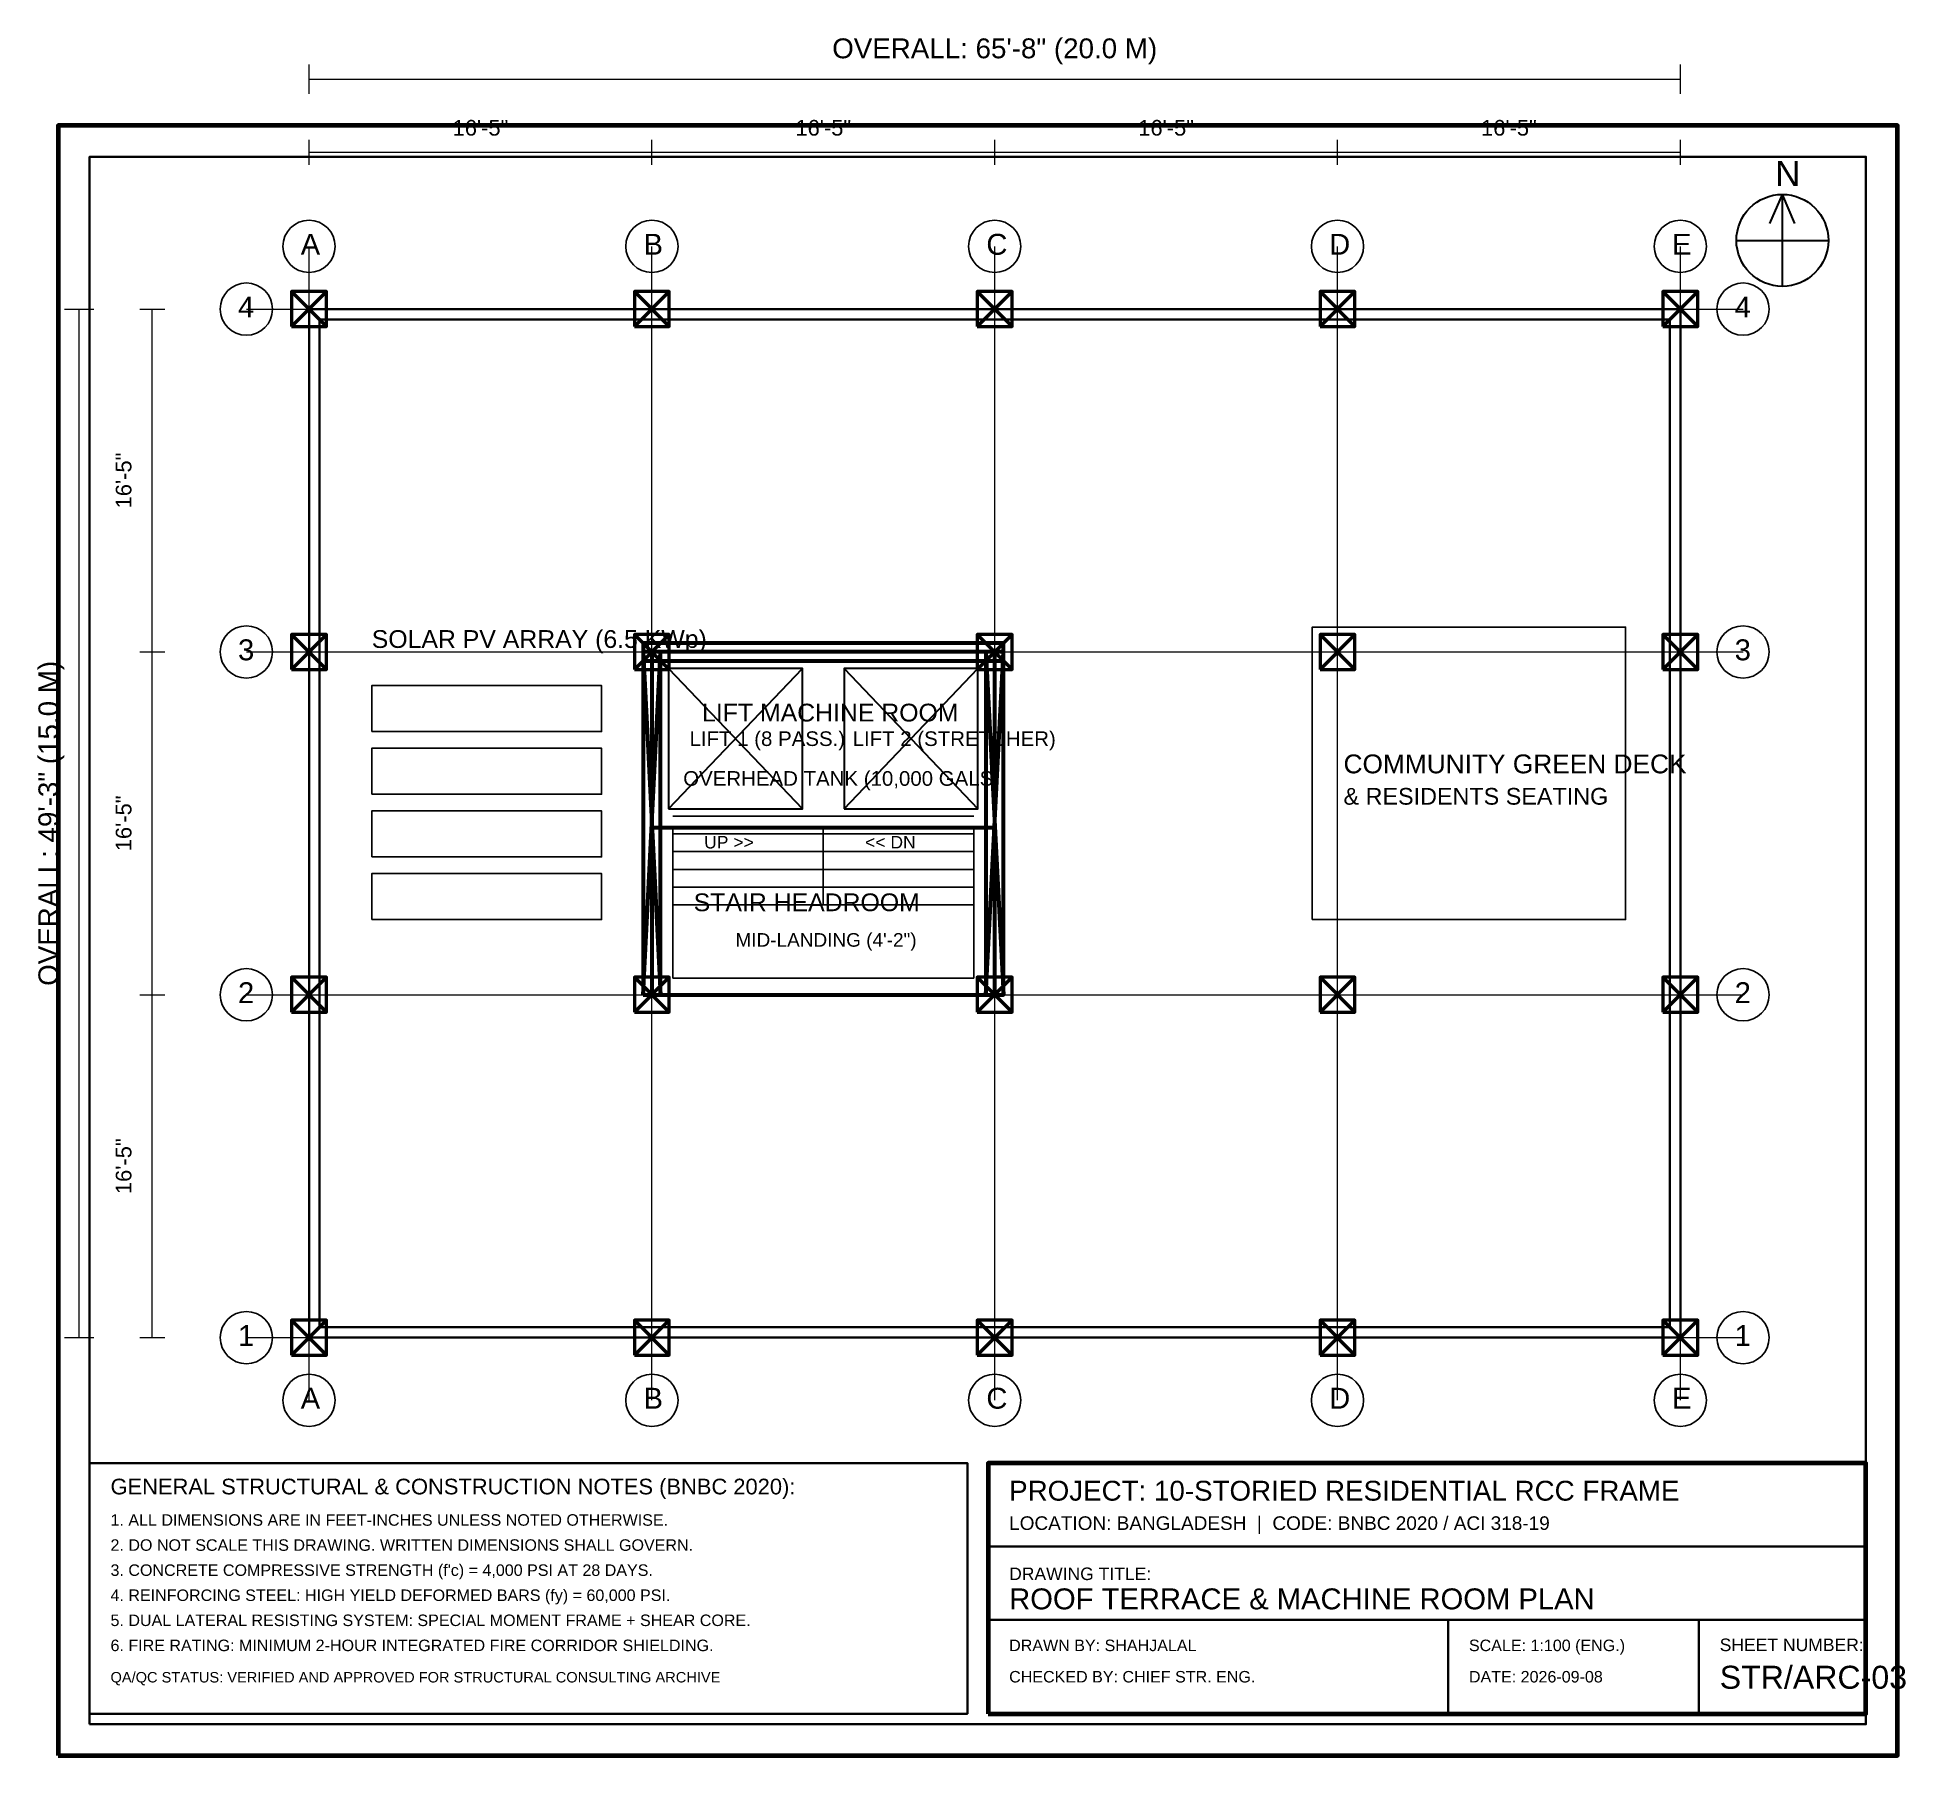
# Model space of a CAD drawing. Header units: inches. Extents: x -13 to 316, y -20 to 62.
# Drawn here: x 227 to 316.4, y -20 to 62.2 of the extents above; entities that cross this region are included whole.
import ezdxf
from ezdxf.enums import TextEntityAlignment as Align

# ---------------------------------------------------------------- set-up
doc = ezdxf.new("R2010")
doc.units = ezdxf.units.IN
doc.header["$MEASUREMENT"] = 0
for name, color, linetype, lineweight in [('A-LIFT', 6, 'Continuous', 30), ('A-STAIR', 2, 'Continuous', 25), ('A-TEXT-MAIN', 7, 'Continuous', 20), ('A-WALL-EXT', 2, 'Continuous', 35), ('A-WALL-INT', 3, 'Continuous', 25), ('S-ANNO-REV', 1, 'Continuous', 25), ('S-ANNO-SYM', 4, 'Continuous', 30), ('S-ANNO-TEXT', 7, 'Continuous', 18), ('S-BORDER-EXT', 7, 'Continuous', 70), ('S-BORDER-INT', 7, 'Continuous', 35), ('S-COL', 4, 'Continuous', 50), ('S-DIM', 3, 'Continuous', 18), ('S-GRID', 8, 'Continuous', 15), ('S-GRID-BUBBLE', 7, 'Continuous', 25), ('S-SHEAR', 1, 'Continuous', 60), ('S-TEXT-TITLE', 4, 'Continuous', 40)]:
    doc.layers.add(name, color=color, linetype=linetype, lineweight=lineweight)
doc.layers.add('A-TEXT-TITLE', color=7, linetype='Continuous')
doc.styles.get("Standard").update_dxf_attribs({"font": 'arial.ttf'})

msp = doc.modelspace()

# ---------------------------------------------------------------- texts
at = {"layer": 'A-STAIR'}
for s, p in [('UP >>', (258.9042, 23.4042)), ('<< DN', (266.6063, 23.4042))]:
    msp.add_text(s, height=0.6, dxfattribs=at).set_placement(p)
at = {"layer": 'A-TEXT-MAIN'}
for s, height, p in [('LIFT MACHINE ROOM', 0.85, (258.8066, 29.4805)), ('LIFT 1 (8 PASS.)', 0.7, (258.2042, 28.3084)), ('LIFT 2 (STRETCHER)', 0.7, (266.0084, 28.3084)), ('COMMUNITY GREEN DECK', 0.9, (289.5, 27)), ('OVERHEAD TANK (10,000 GALS)', 0.7, (257.9042, 26.4042)), ('& RESIDENTS SEATING', 0.8, (289.5, 25.5)), ('STAIR HEADROOM', 0.85, (258.4042, 20.4042)), ('MID-LANDING (4\'-2")', 0.65, (260.4042, 18.7042))]:
    msp.add_text(s, height=height, dxfattribs=at).set_placement(p)
at = {"layer": 'A-TEXT-TITLE'}
msp.add_text('SOLAR PV ARRAY (6.5 KWp)', height=0.85, dxfattribs=at).set_placement((243, 33))
at = {"layer": 'S-ANNO-REV'}
msp.add_text('QA/QC STATUS: VERIFIED AND APPROVED FOR STRUCTURAL CONSULTING ARCHIVE', height=0.5, dxfattribs=at).set_placement((230.5, -16.5))
at = {"layer": 'S-ANNO-SYM'}
msp.add_text('N', height=1.2, dxfattribs=at).set_placement((310.15, 55.1))
at = {"layer": 'S-ANNO-TEXT'}
for s, height, p in [('1. ALL DIMENSIONS ARE IN FEET-INCHES UNLESS NOTED OTHERWISE.', 0.55, (230.5, -9)), ('LOCATION: BANGLADESH  |  CODE: BNBC 2020 / ACI 318-19', 0.65, (273.5, -9.2)), ('2. DO NOT SCALE THIS DRAWING. WRITTEN DIMENSIONS SHALL GOVERN.', 0.55, (230.5, -10.2)), ("3. CONCRETE COMPRESSIVE STRENGTH (f'c) = 4,000 PSI AT 28 DAYS.", 0.55, (230.5, -11.4)), ('DRAWING TITLE:', 0.6, (273.5, -11.6)), ('4. REINFORCING STEEL: HIGH YIELD DEFORMED BARS (fy) = 60,000 PSI.', 0.55, (230.5, -12.6)), ('5. DUAL LATERAL RESISTING SYSTEM: SPECIAL MOMENT FRAME + SHEAR CORE.', 0.55, (230.5, -13.8)), ('6. FIRE RATING: MINIMUM 2-HOUR INTEGRATED FIRE CORRIDOR SHIELDING.', 0.55, (230.5, -15)), ('DRAWN BY: SHAHJALAL', 0.55, (273.5, -15)), ('SCALE: 1:100 (ENG.)', 0.55, (295.5, -15)), ('SHEET NUMBER:', 0.6, (307.5, -15)), ('CHECKED BY: CHIEF STR. ENG.', 0.55, (273.5, -16.5)), ('DATE: 2026-09-08', 0.55, (295.5, -16.5))]:
    msp.add_text(s, height=height, dxfattribs=at).set_placement(p)
at = {"layer": 'S-DIM'}
for s, height, p in [('OVERALL: 65\'-8" (20.0 M)', 0.95, (272.8084, 61.2126)), ('16\'-5"', 0.75, (248.2021, 57.5126)), ('16\'-5"', 0.75, (264.6063, 57.5126)), ('16\'-5"', 0.75, (281.0105, 57.5126)), ('16\'-5"', 0.75, (297.4147, 57.5126))]:
    msp.add_text(s, height=height, dxfattribs=at).set_placement(p, align=Align.CENTER)
for s, height, p in [('16\'-5"', 0.75, (231.5, 41.0105)), ('OVERALL: 49\'-3" (15.0 M)', 0.95, (228, 24.6063)), ('16\'-5"', 0.75, (231.5, 24.6063)), ('16\'-5"', 0.75, (231.5, 8.2021))]:
    msp.add_text(s, height=height, rotation=90, dxfattribs=at).set_placement(p, align=Align.CENTER)
at = {"layer": 'S-TEXT-TITLE'}
for s, height, p in [('A', 1, (239.6, 51.8126)), ('B', 1, (256.0042, 51.8126)), ('C', 1, (272.4084, 51.8126)), ('D', 1, (288.8126, 51.8126)), ('E', 1, (305.2168, 51.8126)), ('4', 1, (236.6, 48.8126)), ('4', 1, (308.2168, 48.8126)), ('3', 1, (236.6, 32.4084)), ('3', 1, (308.2168, 32.4084)), ('2', 1, (236.6, 16.0042)), ('2', 1, (308.2168, 16.0042)), ('1', 1, (236.6, -0.4)), ('1', 1, (308.2168, -0.4)), ('A', 1, (239.6, -3.4)), ('B', 1, (256.0042, -3.4)), ('C', 1, (272.4084, -3.4)), ('D', 1, (288.8126, -3.4)), ('E', 1, (305.2168, -3.4)), ('GENERAL STRUCTURAL & CONSTRUCTION NOTES (BNBC 2020):', 0.75, (230.5, -7.5)), ('PROJECT: 10-STORIED RESIDENTIAL RCC FRAME', 0.95, (273.5, -7.8)), ('ROOF TERRACE & MACHINE ROOM PLAN', 1, (273.5, -13)), ('STR/ARC-03', 1.1, (307.5, -16.8))]:
    msp.add_text(s, height=height, dxfattribs=at).set_placement(p)

# ---------------------------------------------------------------- linework, layer by layer
at = {"layer": 'A-LIFT'}
for p, q in [((257.2042, 25.3084), (263.6042, 32.0084)), ((257.2042, 32.0084), (263.6042, 25.3084)), ((265.6084, 25.3084), (272.0084, 32.0084)), ((265.6084, 32.0084), (272.0084, 25.3084))]:
    msp.add_line(p, q, dxfattribs=at)
for points in [[(257.2042, 25.3084), (263.6042, 25.3084), (263.6042, 32.0084), (257.2042, 32.0084)], [(265.6084, 25.3084), (272.0084, 25.3084), (272.0084, 32.0084), (265.6084, 32.0084)]]:
    msp.add_lwpolyline(points, close=True, dxfattribs=at)
at = {"layer": 'A-STAIR'}
for p, q in [((257.4042, 24.9542), (264.6063, 24.9542)), ((264.6063, 24.9542), (271.8084, 24.9542)), ((264.6063, 20.7042), (264.6063, 24.4042)), ((257.4042, 24.1042), (264.6063, 24.1042)), ((257.4042, 23.2542), (264.6063, 23.2542)), ((264.6063, 24.1042), (271.8084, 24.1042)), ((264.6063, 23.2542), (271.8084, 23.2542)), ((257.4042, 22.4042), (264.6063, 22.4042)), ((264.6063, 22.4042), (271.8084, 22.4042)), ((257.4042, 21.5542), (264.6063, 21.5542)), ((264.6063, 21.5542), (271.8084, 21.5542)), ((257.4042, 20.7042), (271.8084, 20.7042))]:
    msp.add_line(p, q, dxfattribs=at)
msp.add_lwpolyline([(257.4042, 17.2042), (271.8084, 17.2042), (271.8084, 24.4042), (257.4042, 24.4042)], close=True, dxfattribs=at)
at = {"layer": 'A-WALL-EXT'}
for points in [[(240, 0), (305.6168, 0), (305.6168, 49.2126), (240, 49.2126)], [(240.5, 0.5), (305.1168, 0.5), (305.1168, 48.7126), (240.5, 48.7126)]]:
    msp.add_lwpolyline(points, close=True, dxfattribs=at)
at = {"layer": 'A-WALL-INT'}
for points in [[(288, 20), (303, 20), (303, 34), (288, 34)], [(243, 29), (254, 29), (254, 31.2), (243, 31.2)], [(243, 26), (254, 26), (254, 28.2), (243, 28.2)], [(243, 23), (254, 23), (254, 25.2), (243, 25.2)], [(243, 20), (254, 20), (254, 22.2), (243, 22.2)]]:
    msp.add_lwpolyline(points, close=True, dxfattribs=at)
at = {"layer": 'S-ANNO-SYM'}
for p, q in [((309.9, 53.3), (310.5, 54.7)), ((310.5, 50.3), (310.5, 54.7)), ((311.1, 53.3), (310.5, 54.7)), ((308.3, 52.5), (312.7, 52.5))]:
    msp.add_line(p, q, dxfattribs=at)
msp.add_circle((310.5, 52.5), 2.2, dxfattribs=at)
at = {"layer": 'S-BORDER-EXT'}
for points in [[(228, -20), (316, -20), (316, 58), (228, 58)], [(272.5, -18), (314.5, -18), (314.5, -6), (272.5, -6)]]:
    msp.add_lwpolyline(points, close=True, dxfattribs=at)
at = {"layer": 'S-BORDER-INT'}
for p, q in [((272.5, -10), (314.5, -10)), ((272.5, -13.5), (314.5, -13.5)), ((294.5, -18), (294.5, -13.5)), ((306.5, -18), (306.5, -13.5))]:
    msp.add_line(p, q, dxfattribs=at)
for points in [[(229.5, -18.5), (314.5, -18.5), (314.5, 56.5), (229.5, 56.5)], [(229.5, -18), (271.5, -18), (271.5, -6), (229.5, -6)]]:
    msp.add_lwpolyline(points, close=True, dxfattribs=at)
at = {"layer": 'S-COL'}
for p, q in [((239.165, 48.3776), (240.835, 50.0476)), ((239.165, 50.0476), (240.835, 48.3776)), ((255.5692, 48.3776), (257.2392, 50.0476)), ((255.5692, 50.0476), (257.2392, 48.3776)), ((271.9734, 48.3776), (273.6434, 50.0476)), ((271.9734, 50.0476), (273.6434, 48.3776)), ((288.3776, 48.3776), (290.0476, 50.0476)), ((288.3776, 50.0476), (290.0476, 48.3776)), ((304.7818, 48.3776), (306.4518, 50.0476)), ((304.7818, 50.0476), (306.4518, 48.3776)), ((239.165, 31.9734), (240.835, 33.6434)), ((239.165, 33.6434), (240.835, 31.9734)), ((255.5692, 31.9734), (257.2392, 33.6434)), ((255.5692, 33.6434), (257.2392, 31.9734)), ((271.9734, 31.9734), (273.6434, 33.6434)), ((271.9734, 33.6434), (273.6434, 31.9734)), ((288.3776, 31.9734), (290.0476, 33.6434)), ((288.3776, 33.6434), (290.0476, 31.9734)), ((304.7818, 31.9734), (306.4518, 33.6434)), ((304.7818, 33.6434), (306.4518, 31.9734)), ((239.165, 15.5692), (240.835, 17.2392)), ((239.165, 17.2392), (240.835, 15.5692)), ((255.5692, 15.5692), (257.2392, 17.2392)), ((255.5692, 17.2392), (257.2392, 15.5692)), ((271.9734, 15.5692), (273.6434, 17.2392)), ((271.9734, 17.2392), (273.6434, 15.5692)), ((288.3776, 15.5692), (290.0476, 17.2392)), ((288.3776, 17.2392), (290.0476, 15.5692)), ((304.7818, 15.5692), (306.4518, 17.2392)), ((304.7818, 17.2392), (306.4518, 15.5692)), ((239.165, -0.835), (240.835, 0.835)), ((239.165, 0.835), (240.835, -0.835)), ((255.5692, -0.835), (257.2392, 0.835)), ((255.5692, 0.835), (257.2392, -0.835)), ((271.9734, -0.835), (273.6434, 0.835)), ((271.9734, 0.835), (273.6434, -0.835)), ((288.3776, -0.835), (290.0476, 0.835)), ((288.3776, 0.835), (290.0476, -0.835)), ((304.7818, -0.835), (306.4518, 0.835)), ((304.7818, 0.835), (306.4518, -0.835))]:
    msp.add_line(p, q, dxfattribs=at)
for points in [[(239.165, 48.3776), (240.835, 48.3776), (240.835, 50.0476), (239.165, 50.0476)], [(255.5692, 48.3776), (257.2392, 48.3776), (257.2392, 50.0476), (255.5692, 50.0476)], [(271.9734, 48.3776), (273.6434, 48.3776), (273.6434, 50.0476), (271.9734, 50.0476)], [(288.3776, 48.3776), (290.0476, 48.3776), (290.0476, 50.0476), (288.3776, 50.0476)], [(304.7818, 48.3776), (306.4518, 48.3776), (306.4518, 50.0476), (304.7818, 50.0476)], [(239.165, 31.9734), (240.835, 31.9734), (240.835, 33.6434), (239.165, 33.6434)], [(255.5692, 31.9734), (257.2392, 31.9734), (257.2392, 33.6434), (255.5692, 33.6434)], [(271.9734, 31.9734), (273.6434, 31.9734), (273.6434, 33.6434), (271.9734, 33.6434)], [(288.3776, 31.9734), (290.0476, 31.9734), (290.0476, 33.6434), (288.3776, 33.6434)], [(304.7818, 31.9734), (306.4518, 31.9734), (306.4518, 33.6434), (304.7818, 33.6434)], [(239.165, 15.5692), (240.835, 15.5692), (240.835, 17.2392), (239.165, 17.2392)], [(255.5692, 15.5692), (257.2392, 15.5692), (257.2392, 17.2392), (255.5692, 17.2392)], [(271.9734, 15.5692), (273.6434, 15.5692), (273.6434, 17.2392), (271.9734, 17.2392)], [(288.3776, 15.5692), (290.0476, 15.5692), (290.0476, 17.2392), (288.3776, 17.2392)], [(304.7818, 15.5692), (306.4518, 15.5692), (306.4518, 17.2392), (304.7818, 17.2392)], [(239.165, -0.835), (240.835, -0.835), (240.835, 0.835), (239.165, 0.835)], [(255.5692, -0.835), (257.2392, -0.835), (257.2392, 0.835), (255.5692, 0.835)], [(271.9734, -0.835), (273.6434, -0.835), (273.6434, 0.835), (271.9734, 0.835)], [(288.3776, -0.835), (290.0476, -0.835), (290.0476, 0.835), (288.3776, 0.835)], [(304.7818, -0.835), (306.4518, -0.835), (306.4518, 0.835), (304.7818, 0.835)]]:
    msp.add_lwpolyline(points, close=True, dxfattribs=at)
at = {"layer": 'S-DIM'}
for p, q in [((240, 59.5126), (240, 60.9126)), ((305.6168, 59.5126), (305.6168, 60.9126)), ((240, 60.2126), (305.6168, 60.2126)), ((240, 56.1126), (240, 57.3126)), ((256.4042, 56.1126), (256.4042, 57.3126)), ((256.4042, 56.1126), (256.4042, 57.3126)), ((272.8084, 56.1126), (272.8084, 57.3126)), ((272.8084, 56.1126), (272.8084, 57.3126)), ((289.2126, 56.1126), (289.2126, 57.3126)), ((289.2126, 56.1126), (289.2126, 57.3126)), ((305.6168, 56.1126), (305.6168, 57.3126)), ((240, 56.7126), (256.4042, 56.7126)), ((256.4042, 56.7126), (272.8084, 56.7126)), ((272.8084, 56.7126), (289.2126, 56.7126)), ((289.2126, 56.7126), (305.6168, 56.7126)), ((228.3, 49.2126), (229.7, 49.2126)), ((229, 0), (229, 49.2126)), ((231.9, 49.2126), (233.1, 49.2126)), ((232.5, 32.8084), (232.5, 49.2126)), ((231.9, 32.8084), (233.1, 32.8084)), ((231.9, 32.8084), (233.1, 32.8084)), ((232.5, 16.4042), (232.5, 32.8084)), ((231.9, 16.4042), (233.1, 16.4042)), ((231.9, 16.4042), (233.1, 16.4042)), ((232.5, 0), (232.5, 16.4042)), ((228.3, 0), (229.7, 0)), ((231.9, 0), (233.1, 0))]:
    msp.add_line(p, q, dxfattribs=at)
at = {"layer": 'S-GRID'}
for p, q in [((240, -3), (240, 52.2126)), ((256.4042, -3), (256.4042, 52.2126)), ((272.8084, -3), (272.8084, 52.2126)), ((289.2126, -3), (289.2126, 52.2126)), ((305.6168, -3), (305.6168, 52.2126)), ((237, 49.2126), (308.6168, 49.2126)), ((237, 32.8084), (308.6168, 32.8084)), ((237, 16.4042), (308.6168, 16.4042)), ((237, 0), (308.6168, 0))]:
    msp.add_line(p, q, dxfattribs=at)
at = {"layer": 'S-GRID-BUBBLE'}
for centre in [(240, 52.2126), (256.4042, 52.2126), (272.8084, 52.2126), (289.2126, 52.2126), (305.6168, 52.2126), (237, 49.2126), (308.6168, 49.2126), (237, 32.8084), (308.6168, 32.8084), (237, 16.4042), (308.6168, 16.4042), (237, 0), (308.6168, 0), (240, -3), (256.4042, -3), (272.8084, -3), (289.2126, -3), (305.6168, -3)]:
    msp.add_circle(centre, 1.25, dxfattribs=at)
at = {"layer": 'S-SHEAR'}
for p, q in [((255.9842, 16.4042), (256.8242, 32.8084)), ((255.9842, 32.8084), (256.8242, 16.4042)), ((272.3884, 16.4042), (273.2284, 32.8084)), ((272.3884, 32.8084), (273.2284, 16.4042)), ((256.4042, 24.4042), (272.8084, 24.4042))]:
    msp.add_line(p, q, dxfattribs=at)
for points in [[(255.9842, 32.3884), (273.2284, 32.3884), (273.2284, 33.2284), (255.9842, 33.2284)], [(255.9842, 16.4042), (256.8242, 16.4042), (256.8242, 32.8084), (255.9842, 32.8084)], [(256.4042, 16.4042), (272.8084, 16.4042), (272.8084, 32.8084), (256.4042, 32.8084)], [(272.3884, 16.4042), (273.2284, 16.4042), (273.2284, 32.8084), (272.3884, 32.8084)]]:
    msp.add_lwpolyline(points, close=True, dxfattribs=at)

msp.set_redraw_order([(e.dxf.handle, doc.entitydb.next_handle()) for e in msp.query("TEXT MTEXT ATTDEF DIMENSION ARC_DIMENSION")])  # texts and dimensions are drawn at this point

doc.saveas('drawing.dxf')
